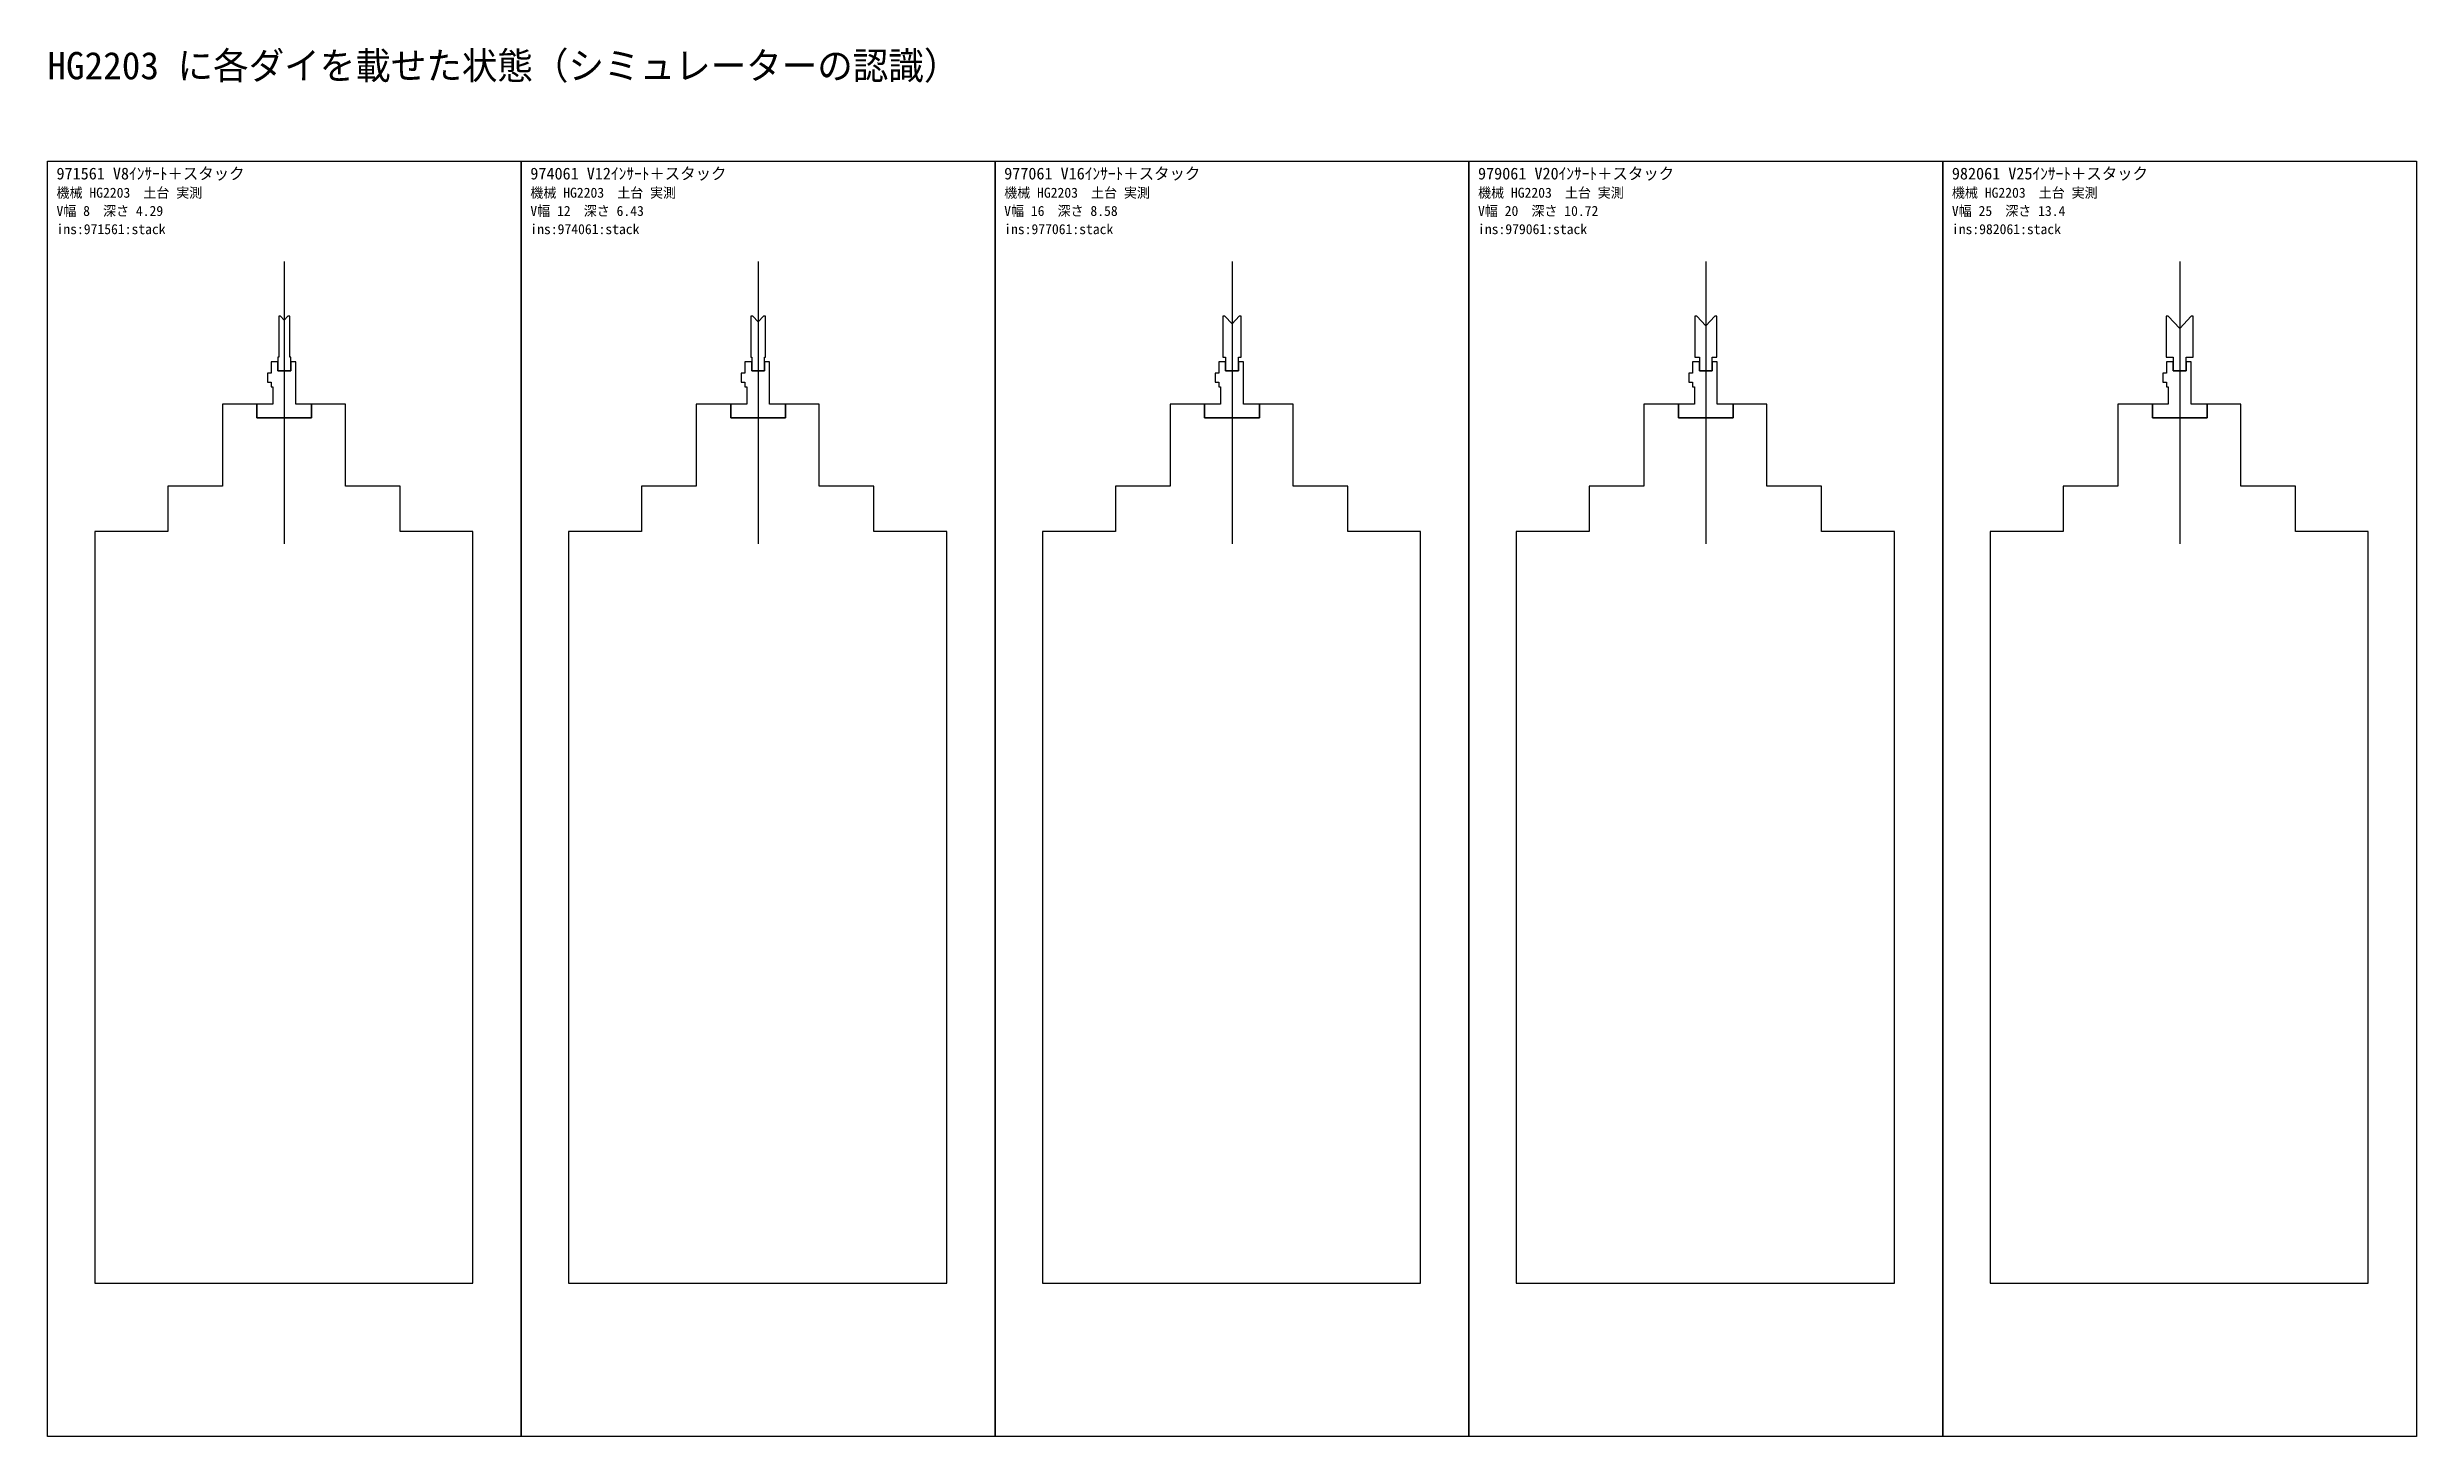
# Model space of a CAD drawing. Extents: x -260 to 3900, y -7630 to 506.
# Drawn here: x -260 to 2340, y -3030 to -1505 of the extents above; entities that cross this region are included whole.
import ezdxf

# ---------------------------------------------------------------- set-up
doc = ezdxf.new("R2010")
doc.units = 0
for name, color, linetype in [('BASE_MEASURED', 3, 'Continuous'), ('CENTER', 5, 'Continuous'), ('DIE', 4, 'Continuous'), ('FRAME', 8, 'Continuous'), ('TEXT', 7, 'Continuous')]:
    doc.layers.add(name, color=color, linetype=linetype)

msp = doc.modelspace()

# ---------------------------------------------------------------- texts
at = {"layer": 'TEXT'}
for s, height, p in [('HG2203 に各ダイを載せた状態（シミュレーターの認識）', 30, (-260, -1540)), ('971561 V8ｲﾝｻｰﾄ＋スタック', 13, (-250, -1650)), ('974061 V12ｲﾝｻｰﾄ＋スタック', 13, (270, -1650)), ('977061 V16ｲﾝｻｰﾄ＋スタック', 13, (790, -1650)), ('979061 V20ｲﾝｻｰﾄ＋スタック', 13, (1310, -1650)), ('982061 V25ｲﾝｻｰﾄ＋スタック', 13, (1830, -1650)), ('機械 HG2203\u3000土台 実測', 11, (-250, -1670)), ('機械 HG2203\u3000土台 実測', 11, (270, -1670)), ('機械 HG2203\u3000土台 実測', 11, (790, -1670)), ('機械 HG2203\u3000土台 実測', 11, (1310, -1670)), ('機械 HG2203\u3000土台 実測', 11, (1830, -1670)), ('V幅 8\u3000深さ 4.29', 11, (-250, -1690)), ('V幅 12\u3000深さ 6.43', 11, (270, -1690)), ('V幅 16\u3000深さ 8.58', 11, (790, -1690)), ('V幅 20\u3000深さ 10.72', 11, (1310, -1690)), ('V幅 25\u3000深さ 13.4', 11, (1830, -1690)), ('ins:971561:stack', 11, (-250, -1710)), ('ins:974061:stack', 11, (270, -1710)), ('ins:977061:stack', 11, (790, -1710)), ('ins:979061:stack', 11, (1310, -1710)), ('ins:982061:stack', 11, (1830, -1710))]:
    msp.add_text(s, height=height, dxfattribs=at).set_placement(p)

# ---------------------------------------------------------------- linework, layer by layer
at = {"layer": 'BASE_MEASURED'}
for points in [[(-7, -1860), (7, -1860), (7, -1845), (6, -1845), (6, -1800), (4, -1800), (0, -1804.29), (-4, -1800), (-6, -1800), (-6, -1845), (-7, -1845)], [(513, -1860), (527, -1860), (527, -1845), (528, -1845), (528, -1800), (526, -1800), (520, -1806.43), (514, -1800), (512, -1800), (512, -1845), (513, -1845)], [(1033, -1860), (1047, -1860), (1047, -1845), (1050, -1845), (1050, -1800), (1048, -1800), (1040, -1808.58), (1032, -1800), (1030, -1800), (1030, -1845), (1033, -1845)], [(1553, -1860), (1567, -1860), (1567, -1845), (1572.2, -1845), (1572.2, -1800), (1570, -1800), (1560, -1810.72), (1550, -1800), (1547.8, -1800), (1547.8, -1845), (1553, -1845)], [(2073, -1860), (2087, -1860), (2087, -1845), (2094.75, -1845), (2094.75, -1800), (2092.5, -1800), (2080, -1813.4), (2067.5, -1800), (2065.25, -1800), (2065.25, -1845), (2073, -1845)], [(30, -1896.5), (12.5, -1896.5), (12.5, -1850), (7, -1850), (7, -1860), (-7, -1860), (-7, -1850), (-14.5, -1850), (-14.5, -1862.5), (-18.5, -1862.5), (-18.5, -1872.5), (-14.5, -1872.5), (-14.5, -1877.5), (-12.5, -1877.5), (-12.5, -1896.5), (-30, -1896.5), (-30, -1911.5), (30, -1911.5)], [(550, -1896.5), (532.5, -1896.5), (532.5, -1850), (527, -1850), (527, -1860), (513, -1860), (513, -1850), (505.5, -1850), (505.5, -1862.5), (501.5, -1862.5), (501.5, -1872.5), (505.5, -1872.5), (505.5, -1877.5), (507.5, -1877.5), (507.5, -1896.5), (490, -1896.5), (490, -1911.5), (550, -1911.5)], [(1070, -1896.5), (1052.5, -1896.5), (1052.5, -1850), (1047, -1850), (1047, -1860), (1033, -1860), (1033, -1850), (1025.5, -1850), (1025.5, -1862.5), (1021.5, -1862.5), (1021.5, -1872.5), (1025.5, -1872.5), (1025.5, -1877.5), (1027.5, -1877.5), (1027.5, -1896.5), (1010, -1896.5), (1010, -1911.5), (1070, -1911.5)], [(1590, -1896.5), (1572.5, -1896.5), (1572.5, -1850), (1567, -1850), (1567, -1860), (1553, -1860), (1553, -1850), (1545.5, -1850), (1545.5, -1862.5), (1541.5, -1862.5), (1541.5, -1872.5), (1545.5, -1872.5), (1545.5, -1877.5), (1547.5, -1877.5), (1547.5, -1896.5), (1530, -1896.5), (1530, -1911.5), (1590, -1911.5)], [(2110, -1896.5), (2092.5, -1896.5), (2092.5, -1850), (2087, -1850), (2087, -1860), (2073, -1860), (2073, -1850), (2065.5, -1850), (2065.5, -1862.5), (2061.5, -1862.5), (2061.5, -1872.5), (2065.5, -1872.5), (2065.5, -1877.5), (2067.5, -1877.5), (2067.5, -1896.5), (2050, -1896.5), (2050, -1911.5), (2110, -1911.5)], [(67, -1896.5), (30, -1896.5), (30, -1911.5), (-30, -1911.5), (-30, -1896.5), (-68, -1896.5), (-68, -1986.5), (-128, -1986.5), (-128, -2036.5), (-208, -2036.5), (-208, -2861.5), (207, -2861.5), (207, -2036.5), (127, -2036.5), (127, -1986.5), (67, -1986.5)], [(587, -1896.5), (550, -1896.5), (550, -1911.5), (490, -1911.5), (490, -1896.5), (452, -1896.5), (452, -1986.5), (392, -1986.5), (392, -2036.5), (312, -2036.5), (312, -2861.5), (727, -2861.5), (727, -2036.5), (647, -2036.5), (647, -1986.5), (587, -1986.5)], [(1107, -1896.5), (1070, -1896.5), (1070, -1911.5), (1010, -1911.5), (1010, -1896.5), (972, -1896.5), (972, -1986.5), (912, -1986.5), (912, -2036.5), (832, -2036.5), (832, -2861.5), (1247, -2861.5), (1247, -2036.5), (1167, -2036.5), (1167, -1986.5), (1107, -1986.5)], [(1627, -1896.5), (1590, -1896.5), (1590, -1911.5), (1530, -1911.5), (1530, -1896.5), (1492, -1896.5), (1492, -1986.5), (1432, -1986.5), (1432, -2036.5), (1352, -2036.5), (1352, -2861.5), (1767, -2861.5), (1767, -2036.5), (1687, -2036.5), (1687, -1986.5), (1627, -1986.5)], [(2147, -1896.5), (2110, -1896.5), (2110, -1911.5), (2050, -1911.5), (2050, -1896.5), (2012, -1896.5), (2012, -1986.5), (1952, -1986.5), (1952, -2036.5), (1872, -2036.5), (1872, -2861.5), (2287, -2861.5), (2287, -2036.5), (2207, -2036.5), (2207, -1986.5), (2147, -1986.5)]]:
    msp.add_lwpolyline(points, close=True, dxfattribs=at)
at = {"layer": 'CENTER'}
for p, q in [((0, -1740), (0, -2050)), ((520, -1740), (520, -2050)), ((1040, -1740), (1040, -2050)), ((1560, -1740), (1560, -2050)), ((2080, -1740), (2080, -2050))]:
    msp.add_line(p, q, dxfattribs=at)
at = {"layer": 'DIE'}
for points in [[(-7, -1860), (7, -1860), (7, -1845), (6, -1845), (6, -1800), (4, -1800), (0, -1804.29), (-4, -1800), (-6, -1800), (-6, -1845), (-7, -1845)], [(513, -1860), (527, -1860), (527, -1845), (528, -1845), (528, -1800), (526, -1800), (520, -1806.43), (514, -1800), (512, -1800), (512, -1845), (513, -1845)], [(1033, -1860), (1047, -1860), (1047, -1845), (1050, -1845), (1050, -1800), (1048, -1800), (1040, -1808.58), (1032, -1800), (1030, -1800), (1030, -1845), (1033, -1845)], [(1553, -1860), (1567, -1860), (1567, -1845), (1572.2, -1845), (1572.2, -1800), (1570, -1800), (1560, -1810.72), (1550, -1800), (1547.8, -1800), (1547.8, -1845), (1553, -1845)], [(2073, -1860), (2087, -1860), (2087, -1845), (2094.75, -1845), (2094.75, -1800), (2092.5, -1800), (2080, -1813.4), (2067.5, -1800), (2065.25, -1800), (2065.25, -1845), (2073, -1845)]]:
    msp.add_lwpolyline(points, close=True, dxfattribs=at)
at = {"layer": 'FRAME'}
for points in [[(-260, -1630), (260, -1630), (260, -3030), (-260, -3030)], [(260, -1630), (780, -1630), (780, -3030), (260, -3030)], [(780, -1630), (1300, -1630), (1300, -3030), (780, -3030)], [(1300, -1630), (1820, -1630), (1820, -3030), (1300, -3030)], [(1820, -1630), (2340, -1630), (2340, -3030), (1820, -3030)]]:
    msp.add_lwpolyline(points, close=True, dxfattribs=at)

msp.set_redraw_order([(e.dxf.handle, doc.entitydb.next_handle()) for e in msp.query("TEXT MTEXT ATTDEF DIMENSION ARC_DIMENSION")])  # texts and dimensions are drawn at this point

doc.saveas('drawing.dxf')
